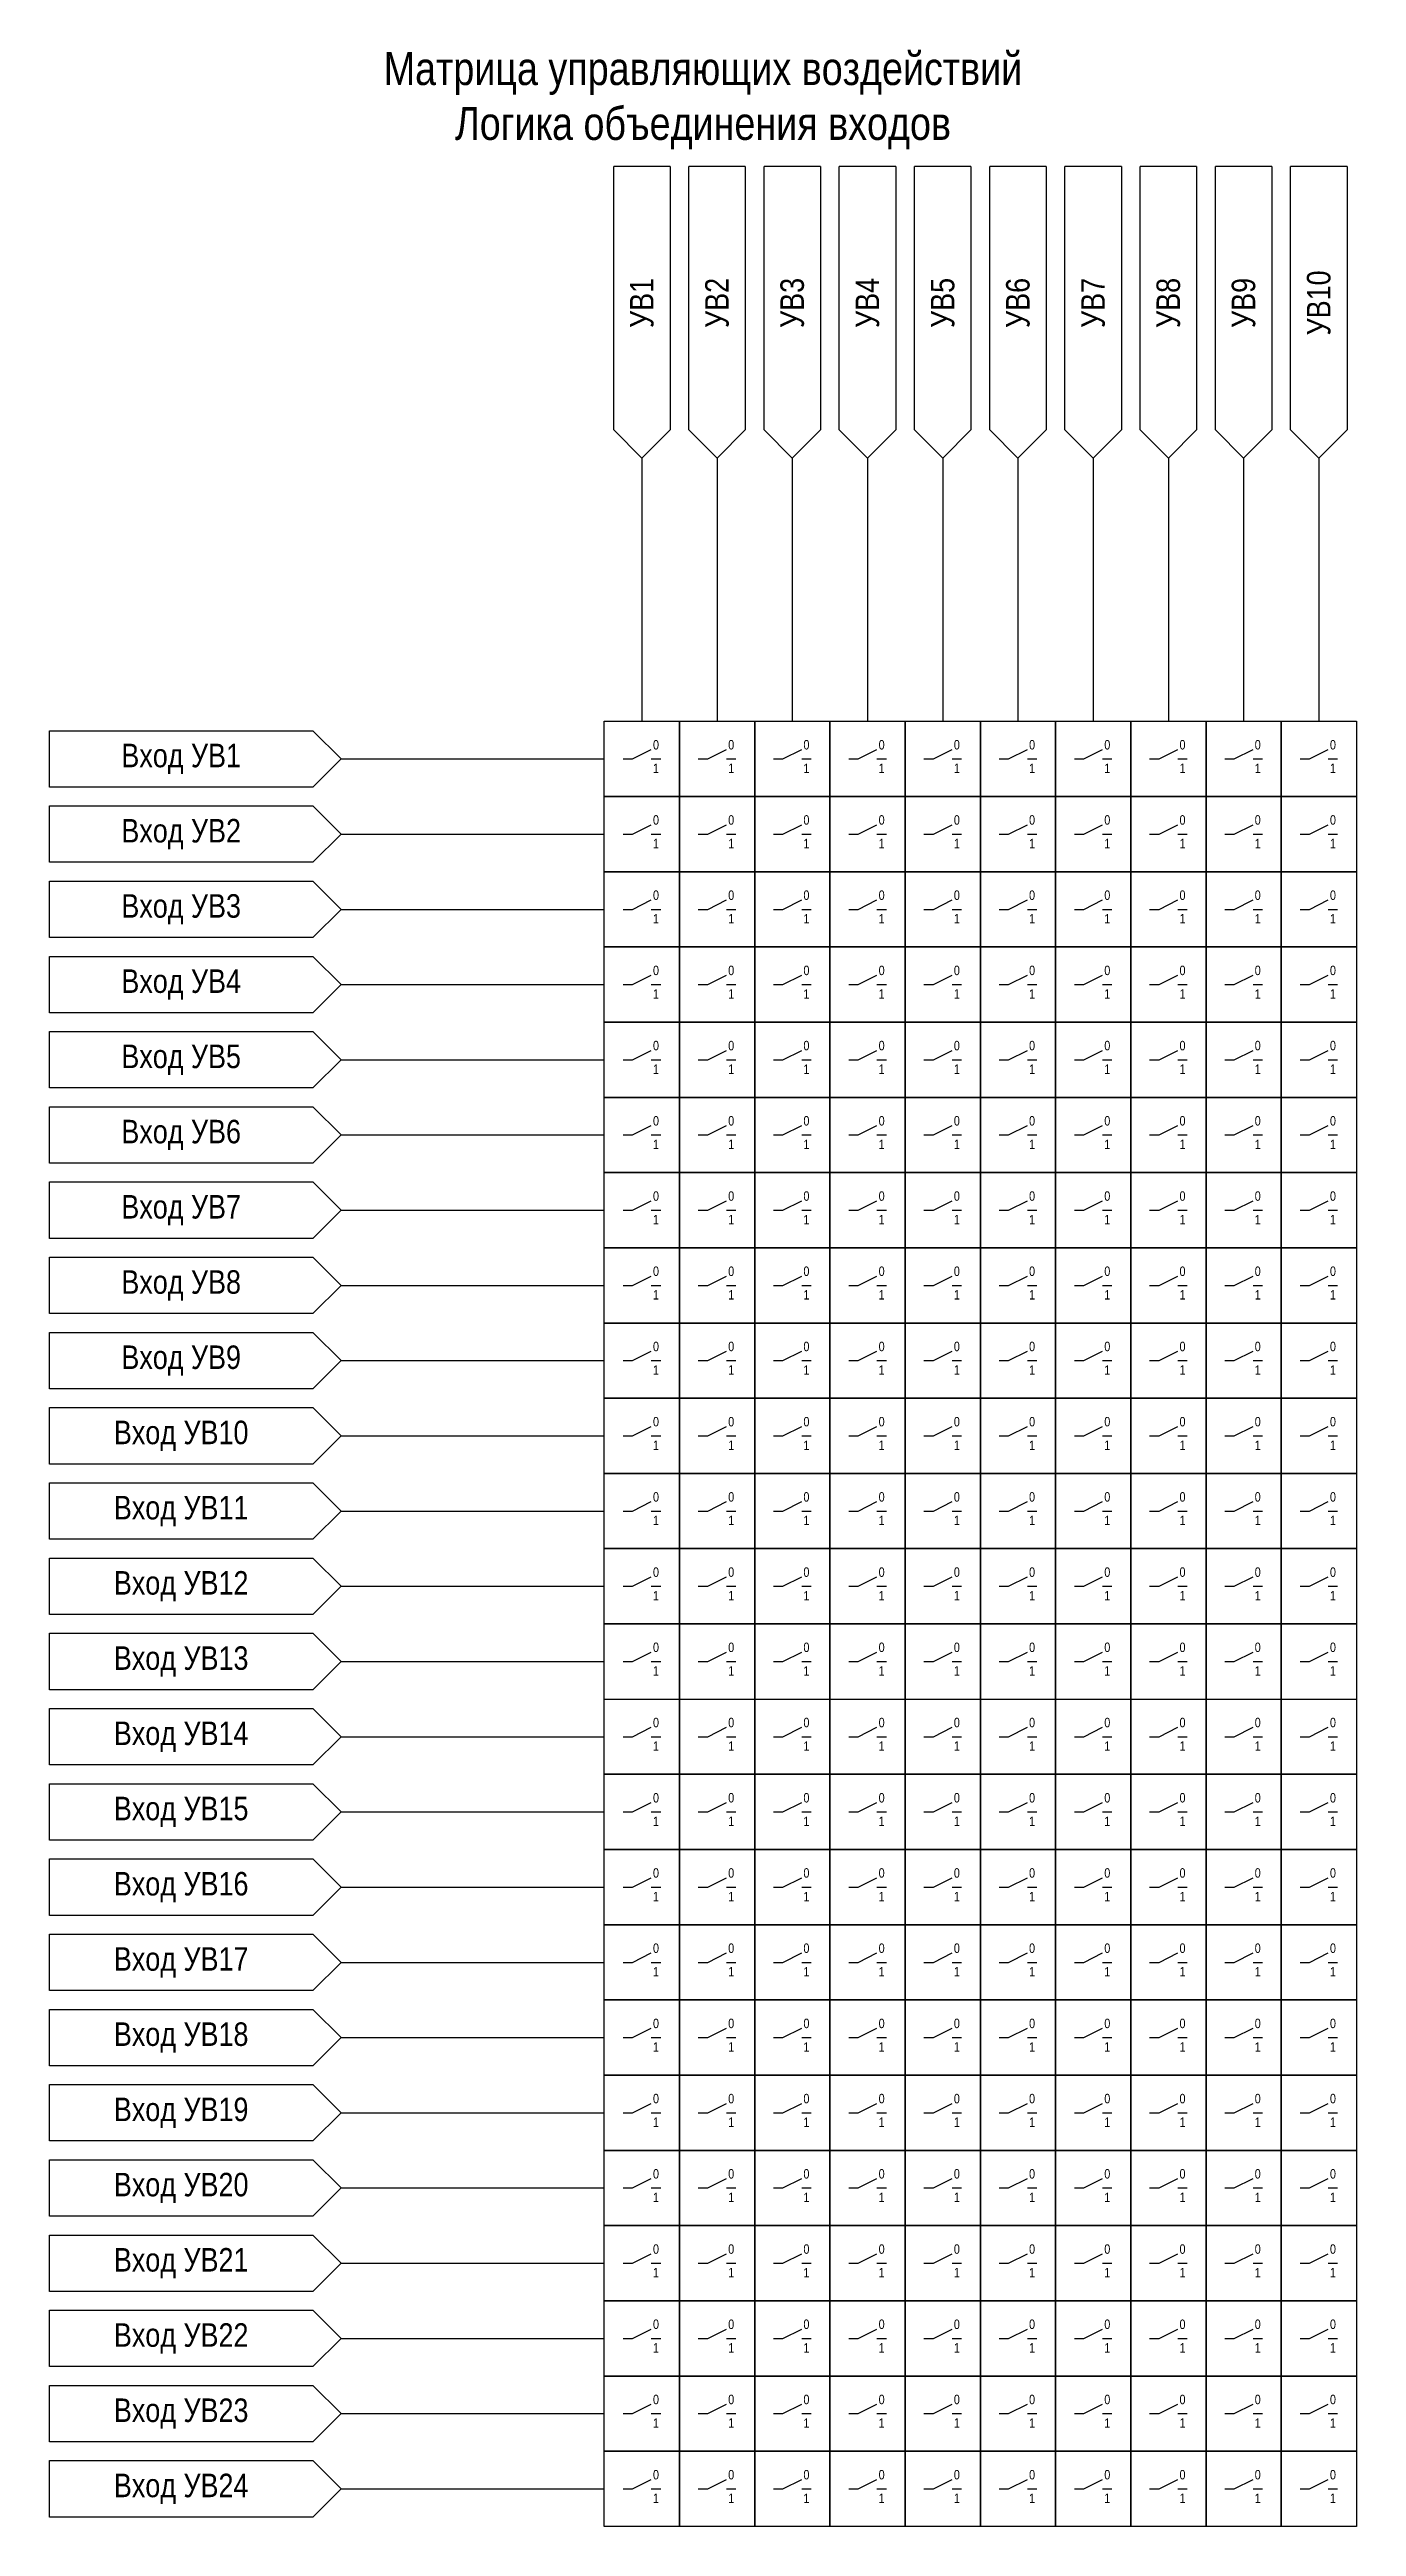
# Model space of a CAD drawing. Header units: millimetres. Extents: x -6343 to 676, y -1039 to 887.
# Drawn here: x -1332 to -1193, y 414 to 677.4 of the extents above; entities that cross this region are included whole.
import ezdxf

# ---------------------------------------------------------------- set-up
doc = ezdxf.new("R2010")
doc.units = ezdxf.units.MM
doc.styles.add('2.5_Gost_RD', font='ARIALN.TTF', dxfattribs={"height": 2.5})
doc.styles.add('3.5_Gost_RD', font='ARIALN.TTF', dxfattribs={"height": 3.5})

msp = doc.modelspace()

# ---------------------------------------------------------------- texts
at = {"color": 30, "ltscale": 100, "insert": (-1262.5, 672), "char_height": 3.5, "width": 139, "attachment_point": 5, "style": '3.5_Gost_RD'}
msp.add_mtext('Матрица управляющих воздействий\\PЛогика объединения входов', dxfattribs=at)
at = {"ltscale": 100, "char_height": 2.5, "width": 27, "attachment_point": 5, "rotation": 90, "style": '2.5_Gost_RD'}
for s, insert in [('УВ10', (-1197, 650.5)), ('УВ1', (-1269, 650.5)), ('УВ2', (-1261, 650.5)), ('УВ3', (-1253, 650.5)), ('УВ4', (-1245, 650.5)), ('УВ5', (-1237, 650.5)), ('УВ6', (-1229, 650.5)), ('УВ7', (-1221, 650.5)), ('УВ8', (-1213, 650.5)), ('УВ9', (-1205, 650.5))]:
    msp.add_mtext(s, dxfattribs=dict(at, insert=insert))
at = {"color": 0, "ltscale": 100, "attachment_point": 5, "style": '2.5_Gost_RD'}
for s, insert, char_height, width in [('{\\C256;Вход УВ1}', (-1318, 602), 2.5, 28), ('{\\C256;0}', (-1267.5, 603.5), 1, 5), ('{\\C256;0}', (-1259.5, 603.5), 1, 5), ('{\\C256;0}', (-1251.5, 603.5), 1, 5), ('{\\C256;0}', (-1243.5, 603.5), 1, 5), ('{\\C256;0}', (-1235.5, 603.5), 1, 5), ('{\\C256;0}', (-1227.5, 603.5), 1, 5), ('{\\C256;0}', (-1219.5, 603.5), 1, 5), ('{\\C256;0}', (-1211.5, 603.5), 1, 5), ('{\\C256;0}', (-1203.5, 603.5), 1, 5), ('{\\C256;0}', (-1195.5, 603.5), 1, 5), ('{\\C256;1}', (-1267.5, 601), 1, 5), ('{\\C256;1}', (-1259.5, 601), 1, 5), ('{\\C256;1}', (-1251.5, 601), 1, 5), ('{\\C256;1}', (-1243.5, 601), 1, 5), ('{\\C256;1}', (-1235.5, 601), 1, 5), ('{\\C256;1}', (-1227.5, 601), 1, 5), ('{\\C256;1}', (-1219.5, 601), 1, 5), ('{\\C256;1}', (-1211.5, 601), 1, 5), ('{\\C256;1}', (-1203.5, 601), 1, 5), ('{\\C256;1}', (-1195.5, 601), 1, 5), ('{\\C256;Вход УВ2}', (-1318, 594), 2.5, 28), ('{\\C256;0}', (-1267.5, 595.5), 1, 5), ('{\\C256;0}', (-1259.5, 595.5), 1, 5), ('{\\C256;0}', (-1251.5, 595.5), 1, 5), ('{\\C256;0}', (-1243.5, 595.5), 1, 5), ('{\\C256;0}', (-1235.5, 595.5), 1, 5), ('{\\C256;0}', (-1227.5, 595.5), 1, 5), ('{\\C256;0}', (-1219.5, 595.5), 1, 5), ('{\\C256;0}', (-1211.5, 595.5), 1, 5), ('{\\C256;0}', (-1203.5, 595.5), 1, 5), ('{\\C256;0}', (-1195.5, 595.5), 1, 5), ('{\\C256;1}', (-1267.5, 593), 1, 5), ('{\\C256;1}', (-1259.5, 593), 1, 5), ('{\\C256;1}', (-1251.5, 593), 1, 5), ('{\\C256;1}', (-1243.5, 593), 1, 5), ('{\\C256;1}', (-1235.5, 593), 1, 5), ('{\\C256;1}', (-1227.5, 593), 1, 5), ('{\\C256;1}', (-1219.5, 593), 1, 5), ('{\\C256;1}', (-1211.5, 593), 1, 5), ('{\\C256;1}', (-1203.5, 593), 1, 5), ('{\\C256;1}', (-1195.5, 593), 1, 5), ('{\\C256;Вход УВ3}', (-1318, 586), 2.5, 28), ('{\\C256;0}', (-1267.5, 587.5), 1, 5), ('{\\C256;0}', (-1259.5, 587.5), 1, 5), ('{\\C256;0}', (-1251.5, 587.5), 1, 5), ('{\\C256;0}', (-1243.5, 587.5), 1, 5), ('{\\C256;0}', (-1235.5, 587.5), 1, 5), ('{\\C256;0}', (-1227.5, 587.5), 1, 5), ('{\\C256;0}', (-1219.5, 587.5), 1, 5), ('{\\C256;0}', (-1211.5, 587.5), 1, 5), ('{\\C256;0}', (-1203.5, 587.5), 1, 5), ('{\\C256;0}', (-1195.5, 587.5), 1, 5), ('{\\C256;1}', (-1267.5, 585), 1, 5), ('{\\C256;1}', (-1259.5, 585), 1, 5), ('{\\C256;1}', (-1251.5, 585), 1, 5), ('{\\C256;1}', (-1243.5, 585), 1, 5), ('{\\C256;1}', (-1235.5, 585), 1, 5), ('{\\C256;1}', (-1227.5, 585), 1, 5), ('{\\C256;1}', (-1219.5, 585), 1, 5), ('{\\C256;1}', (-1211.5, 585), 1, 5), ('{\\C256;1}', (-1203.5, 585), 1, 5), ('{\\C256;1}', (-1195.5, 585), 1, 5), ('{\\C256;Вход УВ4}', (-1318, 578), 2.5, 28), ('{\\C256;0}', (-1267.5, 579.5), 1, 5), ('{\\C256;0}', (-1259.5, 579.5), 1, 5), ('{\\C256;0}', (-1251.5, 579.5), 1, 5), ('{\\C256;0}', (-1243.5, 579.5), 1, 5), ('{\\C256;0}', (-1235.5, 579.5), 1, 5), ('{\\C256;0}', (-1227.5, 579.5), 1, 5), ('{\\C256;0}', (-1219.5, 579.5), 1, 5), ('{\\C256;0}', (-1211.5, 579.5), 1, 5), ('{\\C256;0}', (-1203.5, 579.5), 1, 5), ('{\\C256;0}', (-1195.5, 579.5), 1, 5), ('{\\C256;1}', (-1267.5, 577), 1, 5), ('{\\C256;1}', (-1259.5, 577), 1, 5), ('{\\C256;1}', (-1251.5, 577), 1, 5), ('{\\C256;1}', (-1243.5, 577), 1, 5), ('{\\C256;1}', (-1235.5, 577), 1, 5), ('{\\C256;1}', (-1227.5, 577), 1, 5), ('{\\C256;1}', (-1219.5, 577), 1, 5), ('{\\C256;1}', (-1211.5, 577), 1, 5), ('{\\C256;1}', (-1203.5, 577), 1, 5), ('{\\C256;1}', (-1195.5, 577), 1, 5), ('{\\C256;0}', (-1267.5, 571.5), 1, 5), ('{\\C256;0}', (-1259.5, 571.5), 1, 5), ('{\\C256;0}', (-1251.5, 571.5), 1, 5), ('{\\C256;0}', (-1243.5, 571.5), 1, 5), ('{\\C256;0}', (-1235.5, 571.5), 1, 5), ('{\\C256;0}', (-1227.5, 571.5), 1, 5), ('{\\C256;0}', (-1219.5, 571.5), 1, 5), ('{\\C256;0}', (-1211.5, 571.5), 1, 5), ('{\\C256;0}', (-1203.5, 571.5), 1, 5), ('{\\C256;0}', (-1195.5, 571.5), 1, 5), ('{\\C256;Вход УВ5}', (-1318, 570), 2.5, 28), ('{\\C256;1}', (-1267.5, 569), 1, 5), ('{\\C256;1}', (-1259.5, 569), 1, 5), ('{\\C256;1}', (-1251.5, 569), 1, 5), ('{\\C256;1}', (-1243.5, 569), 1, 5), ('{\\C256;1}', (-1235.5, 569), 1, 5), ('{\\C256;1}', (-1227.5, 569), 1, 5), ('{\\C256;1}', (-1219.5, 569), 1, 5), ('{\\C256;1}', (-1211.5, 569), 1, 5), ('{\\C256;1}', (-1203.5, 569), 1, 5), ('{\\C256;1}', (-1195.5, 569), 1, 5), ('{\\C256;0}', (-1267.5, 563.5), 1, 5), ('{\\C256;0}', (-1259.5, 563.5), 1, 5), ('{\\C256;0}', (-1251.5, 563.5), 1, 5), ('{\\C256;0}', (-1243.5, 563.5), 1, 5), ('{\\C256;0}', (-1235.5, 563.5), 1, 5), ('{\\C256;0}', (-1227.5, 563.5), 1, 5), ('{\\C256;0}', (-1219.5, 563.5), 1, 5), ('{\\C256;0}', (-1211.5, 563.5), 1, 5), ('{\\C256;0}', (-1203.5, 563.5), 1, 5), ('{\\C256;0}', (-1195.5, 563.5), 1, 5), ('{\\C256;Вход УВ6}', (-1318, 562), 2.5, 28), ('{\\C256;1}', (-1267.5, 561), 1, 5), ('{\\C256;1}', (-1259.5, 561), 1, 5), ('{\\C256;1}', (-1251.5, 561), 1, 5), ('{\\C256;1}', (-1243.5, 561), 1, 5), ('{\\C256;1}', (-1235.5, 561), 1, 5), ('{\\C256;1}', (-1227.5, 561), 1, 5), ('{\\C256;1}', (-1219.5, 561), 1, 5), ('{\\C256;1}', (-1211.5, 561), 1, 5), ('{\\C256;1}', (-1203.5, 561), 1, 5), ('{\\C256;1}', (-1195.5, 561), 1, 5), ('{\\C256;0}', (-1267.5, 555.5), 1, 5), ('{\\C256;0}', (-1259.5, 555.5), 1, 5), ('{\\C256;0}', (-1251.5, 555.5), 1, 5), ('{\\C256;0}', (-1243.5, 555.5), 1, 5), ('{\\C256;0}', (-1235.5, 555.5), 1, 5), ('{\\C256;0}', (-1227.5, 555.5), 1, 5), ('{\\C256;0}', (-1219.5, 555.5), 1, 5), ('{\\C256;0}', (-1211.5, 555.5), 1, 5), ('{\\C256;0}', (-1203.5, 555.5), 1, 5), ('{\\C256;0}', (-1195.5, 555.5), 1, 5), ('{\\C256;Вход УВ7}', (-1318, 554), 2.5, 28), ('{\\C256;1}', (-1267.5, 553), 1, 5), ('{\\C256;1}', (-1259.5, 553), 1, 5), ('{\\C256;1}', (-1251.5, 553), 1, 5), ('{\\C256;1}', (-1243.5, 553), 1, 5), ('{\\C256;1}', (-1235.5, 553), 1, 5), ('{\\C256;1}', (-1227.5, 553), 1, 5), ('{\\C256;1}', (-1219.5, 553), 1, 5), ('{\\C256;1}', (-1211.5, 553), 1, 5), ('{\\C256;1}', (-1203.5, 553), 1, 5), ('{\\C256;1}', (-1195.5, 553), 1, 5), ('{\\C256;0}', (-1267.5, 547.5), 1, 5), ('{\\C256;0}', (-1259.5, 547.5), 1, 5), ('{\\C256;0}', (-1251.5, 547.5), 1, 5), ('{\\C256;0}', (-1243.5, 547.5), 1, 5), ('{\\C256;0}', (-1235.5, 547.5), 1, 5), ('{\\C256;0}', (-1227.5, 547.5), 1, 5), ('{\\C256;0}', (-1219.5, 547.5), 1, 5), ('{\\C256;0}', (-1211.5, 547.5), 1, 5), ('{\\C256;0}', (-1203.5, 547.5), 1, 5), ('{\\C256;0}', (-1195.5, 547.5), 1, 5), ('{\\C256;Вход УВ8}', (-1318, 546), 2.5, 28), ('{\\C256;1}', (-1267.5, 545), 1, 5), ('{\\C256;1}', (-1259.5, 545), 1, 5), ('{\\C256;1}', (-1251.5, 545), 1, 5), ('{\\C256;1}', (-1243.5, 545), 1, 5), ('{\\C256;1}', (-1235.5, 545), 1, 5), ('{\\C256;1}', (-1227.5, 545), 1, 5), ('{\\C256;1}', (-1219.5, 545), 1, 5), ('{\\C256;1}', (-1211.5, 545), 1, 5), ('{\\C256;1}', (-1203.5, 545), 1, 5), ('{\\C256;1}', (-1195.5, 545), 1, 5), ('{\\C256;Вход УВ9}', (-1318, 538), 2.5, 28), ('{\\C256;0}', (-1267.5, 539.5), 1, 5), ('{\\C256;1}', (-1267.5, 537), 1, 5), ('{\\C256;0}', (-1259.5, 539.5), 1, 5), ('{\\C256;1}', (-1259.5, 537), 1, 5), ('{\\C256;0}', (-1251.5, 539.5), 1, 5), ('{\\C256;1}', (-1251.5, 537), 1, 5), ('{\\C256;0}', (-1243.5, 539.5), 1, 5), ('{\\C256;1}', (-1243.5, 537), 1, 5), ('{\\C256;0}', (-1235.5, 539.5), 1, 5), ('{\\C256;1}', (-1235.5, 537), 1, 5), ('{\\C256;0}', (-1227.5, 539.5), 1, 5), ('{\\C256;1}', (-1227.5, 537), 1, 5), ('{\\C256;0}', (-1219.5, 539.5), 1, 5), ('{\\C256;1}', (-1219.5, 537), 1, 5), ('{\\C256;0}', (-1211.5, 539.5), 1, 5), ('{\\C256;1}', (-1211.5, 537), 1, 5), ('{\\C256;0}', (-1203.5, 539.5), 1, 5), ('{\\C256;1}', (-1203.5, 537), 1, 5), ('{\\C256;0}', (-1195.5, 539.5), 1, 5), ('{\\C256;1}', (-1195.5, 537), 1, 5), ('{\\C256;Вход УВ10}', (-1318, 530), 2.5, 28), ('{\\C256;0}', (-1267.5, 531.5), 1, 5), ('{\\C256;0}', (-1259.5, 531.5), 1, 5), ('{\\C256;0}', (-1251.5, 531.5), 1, 5), ('{\\C256;0}', (-1243.5, 531.5), 1, 5), ('{\\C256;0}', (-1235.5, 531.5), 1, 5), ('{\\C256;0}', (-1227.5, 531.5), 1, 5), ('{\\C256;0}', (-1219.5, 531.5), 1, 5), ('{\\C256;0}', (-1211.5, 531.5), 1, 5), ('{\\C256;0}', (-1203.5, 531.5), 1, 5), ('{\\C256;0}', (-1195.5, 531.5), 1, 5), ('{\\C256;1}', (-1267.5, 529), 1, 5), ('{\\C256;1}', (-1259.5, 529), 1, 5), ('{\\C256;1}', (-1251.5, 529), 1, 5), ('{\\C256;1}', (-1243.5, 529), 1, 5), ('{\\C256;1}', (-1235.5, 529), 1, 5), ('{\\C256;1}', (-1227.5, 529), 1, 5), ('{\\C256;1}', (-1219.5, 529), 1, 5), ('{\\C256;1}', (-1211.5, 529), 1, 5), ('{\\C256;1}', (-1203.5, 529), 1, 5), ('{\\C256;1}', (-1195.5, 529), 1, 5), ('{\\C256;Вход УВ11}', (-1318, 522), 2.5, 28), ('{\\C256;0}', (-1267.5, 523.5), 1, 5), ('{\\C256;0}', (-1259.5, 523.5), 1, 5), ('{\\C256;0}', (-1251.5, 523.5), 1, 5), ('{\\C256;0}', (-1243.5, 523.5), 1, 5), ('{\\C256;0}', (-1235.5, 523.5), 1, 5), ('{\\C256;0}', (-1227.5, 523.5), 1, 5), ('{\\C256;0}', (-1219.5, 523.5), 1, 5), ('{\\C256;0}', (-1211.5, 523.5), 1, 5), ('{\\C256;0}', (-1203.5, 523.5), 1, 5), ('{\\C256;0}', (-1195.5, 523.5), 1, 5), ('{\\C256;1}', (-1267.5, 521), 1, 5), ('{\\C256;1}', (-1259.5, 521), 1, 5), ('{\\C256;1}', (-1251.5, 521), 1, 5), ('{\\C256;1}', (-1243.5, 521), 1, 5), ('{\\C256;1}', (-1235.5, 521), 1, 5), ('{\\C256;1}', (-1227.5, 521), 1, 5), ('{\\C256;1}', (-1219.5, 521), 1, 5), ('{\\C256;1}', (-1211.5, 521), 1, 5), ('{\\C256;1}', (-1203.5, 521), 1, 5), ('{\\C256;1}', (-1195.5, 521), 1, 5), ('{\\C256;Вход УВ12}', (-1318, 514), 2.5, 28), ('{\\C256;0}', (-1267.5, 515.5), 1, 5), ('{\\C256;0}', (-1259.5, 515.5), 1, 5), ('{\\C256;0}', (-1251.5, 515.5), 1, 5), ('{\\C256;0}', (-1243.5, 515.5), 1, 5), ('{\\C256;0}', (-1235.5, 515.5), 1, 5), ('{\\C256;0}', (-1227.5, 515.5), 1, 5), ('{\\C256;0}', (-1219.5, 515.5), 1, 5), ('{\\C256;0}', (-1211.5, 515.5), 1, 5), ('{\\C256;0}', (-1203.5, 515.5), 1, 5), ('{\\C256;0}', (-1195.5, 515.5), 1, 5), ('{\\C256;1}', (-1267.5, 513), 1, 5), ('{\\C256;1}', (-1259.5, 513), 1, 5), ('{\\C256;1}', (-1251.5, 513), 1, 5), ('{\\C256;1}', (-1243.5, 513), 1, 5), ('{\\C256;1}', (-1235.5, 513), 1, 5), ('{\\C256;1}', (-1227.5, 513), 1, 5), ('{\\C256;1}', (-1219.5, 513), 1, 5), ('{\\C256;1}', (-1211.5, 513), 1, 5), ('{\\C256;1}', (-1203.5, 513), 1, 5), ('{\\C256;1}', (-1195.5, 513), 1, 5), ('{\\C256;Вход УВ13}', (-1318, 506), 2.5, 28), ('{\\C256;0}', (-1267.5, 507.5), 1, 5), ('{\\C256;0}', (-1259.5, 507.5), 1, 5), ('{\\C256;0}', (-1251.5, 507.5), 1, 5), ('{\\C256;0}', (-1243.5, 507.5), 1, 5), ('{\\C256;0}', (-1235.5, 507.5), 1, 5), ('{\\C256;0}', (-1227.5, 507.5), 1, 5), ('{\\C256;0}', (-1219.5, 507.5), 1, 5), ('{\\C256;0}', (-1211.5, 507.5), 1, 5), ('{\\C256;0}', (-1203.5, 507.5), 1, 5), ('{\\C256;0}', (-1195.5, 507.5), 1, 5), ('{\\C256;1}', (-1267.5, 505), 1, 5), ('{\\C256;1}', (-1259.5, 505), 1, 5), ('{\\C256;1}', (-1251.5, 505), 1, 5), ('{\\C256;1}', (-1243.5, 505), 1, 5), ('{\\C256;1}', (-1235.5, 505), 1, 5), ('{\\C256;1}', (-1227.5, 505), 1, 5), ('{\\C256;1}', (-1219.5, 505), 1, 5), ('{\\C256;1}', (-1211.5, 505), 1, 5), ('{\\C256;1}', (-1203.5, 505), 1, 5), ('{\\C256;1}', (-1195.5, 505), 1, 5), ('{\\C256;Вход УВ14}', (-1318, 498), 2.5, 28), ('{\\C256;0}', (-1267.5, 499.5), 1, 5), ('{\\C256;0}', (-1259.5, 499.5), 1, 5), ('{\\C256;0}', (-1251.5, 499.5), 1, 5), ('{\\C256;0}', (-1243.5, 499.5), 1, 5), ('{\\C256;0}', (-1235.5, 499.5), 1, 5), ('{\\C256;0}', (-1227.5, 499.5), 1, 5), ('{\\C256;0}', (-1219.5, 499.5), 1, 5), ('{\\C256;0}', (-1211.5, 499.5), 1, 5), ('{\\C256;0}', (-1203.5, 499.5), 1, 5), ('{\\C256;0}', (-1195.5, 499.5), 1, 5), ('{\\C256;1}', (-1267.5, 497), 1, 5), ('{\\C256;1}', (-1259.5, 497), 1, 5), ('{\\C256;1}', (-1251.5, 497), 1, 5), ('{\\C256;1}', (-1243.5, 497), 1, 5), ('{\\C256;1}', (-1235.5, 497), 1, 5), ('{\\C256;1}', (-1227.5, 497), 1, 5), ('{\\C256;1}', (-1219.5, 497), 1, 5), ('{\\C256;1}', (-1211.5, 497), 1, 5), ('{\\C256;1}', (-1203.5, 497), 1, 5), ('{\\C256;1}', (-1195.5, 497), 1, 5), ('{\\C256;Вход УВ15}', (-1318, 490), 2.5, 28), ('{\\C256;0}', (-1267.5, 491.5), 1, 5), ('{\\C256;0}', (-1259.5, 491.5), 1, 5), ('{\\C256;0}', (-1251.5, 491.5), 1, 5), ('{\\C256;0}', (-1243.5, 491.5), 1, 5), ('{\\C256;0}', (-1235.5, 491.5), 1, 5), ('{\\C256;0}', (-1227.5, 491.5), 1, 5), ('{\\C256;0}', (-1219.5, 491.5), 1, 5), ('{\\C256;0}', (-1211.5, 491.5), 1, 5), ('{\\C256;0}', (-1203.5, 491.5), 1, 5), ('{\\C256;0}', (-1195.5, 491.5), 1, 5), ('{\\C256;1}', (-1267.5, 489), 1, 5), ('{\\C256;1}', (-1259.5, 489), 1, 5), ('{\\C256;1}', (-1251.5, 489), 1, 5), ('{\\C256;1}', (-1243.5, 489), 1, 5), ('{\\C256;1}', (-1235.5, 489), 1, 5), ('{\\C256;1}', (-1227.5, 489), 1, 5), ('{\\C256;1}', (-1219.5, 489), 1, 5), ('{\\C256;1}', (-1211.5, 489), 1, 5), ('{\\C256;1}', (-1203.5, 489), 1, 5), ('{\\C256;1}', (-1195.5, 489), 1, 5), ('{\\C256;Вход УВ16}', (-1318, 482), 2.5, 28), ('{\\C256;0}', (-1267.5, 483.5), 1, 5), ('{\\C256;0}', (-1259.5, 483.5), 1, 5), ('{\\C256;0}', (-1251.5, 483.5), 1, 5), ('{\\C256;0}', (-1243.5, 483.5), 1, 5), ('{\\C256;0}', (-1235.5, 483.5), 1, 5), ('{\\C256;0}', (-1227.5, 483.5), 1, 5), ('{\\C256;0}', (-1219.5, 483.5), 1, 5), ('{\\C256;0}', (-1211.5, 483.5), 1, 5), ('{\\C256;0}', (-1203.5, 483.5), 1, 5), ('{\\C256;0}', (-1195.5, 483.5), 1, 5), ('{\\C256;1}', (-1267.5, 481), 1, 5), ('{\\C256;1}', (-1259.5, 481), 1, 5), ('{\\C256;1}', (-1251.5, 481), 1, 5), ('{\\C256;1}', (-1243.5, 481), 1, 5), ('{\\C256;1}', (-1235.5, 481), 1, 5), ('{\\C256;1}', (-1227.5, 481), 1, 5), ('{\\C256;1}', (-1219.5, 481), 1, 5), ('{\\C256;1}', (-1211.5, 481), 1, 5), ('{\\C256;1}', (-1203.5, 481), 1, 5), ('{\\C256;1}', (-1195.5, 481), 1, 5), ('{\\C256;Вход УВ17}', (-1318, 474), 2.5, 28), ('{\\C256;0}', (-1267.5, 475.5), 1, 5), ('{\\C256;0}', (-1259.5, 475.5), 1, 5), ('{\\C256;0}', (-1251.5, 475.5), 1, 5), ('{\\C256;0}', (-1243.5, 475.5), 1, 5), ('{\\C256;0}', (-1235.5, 475.5), 1, 5), ('{\\C256;0}', (-1227.5, 475.5), 1, 5), ('{\\C256;0}', (-1219.5, 475.5), 1, 5), ('{\\C256;0}', (-1211.5, 475.5), 1, 5), ('{\\C256;0}', (-1203.5, 475.5), 1, 5), ('{\\C256;0}', (-1195.5, 475.5), 1, 5), ('{\\C256;1}', (-1267.5, 473), 1, 5), ('{\\C256;1}', (-1259.5, 473), 1, 5), ('{\\C256;1}', (-1251.5, 473), 1, 5), ('{\\C256;1}', (-1243.5, 473), 1, 5), ('{\\C256;1}', (-1235.5, 473), 1, 5), ('{\\C256;1}', (-1227.5, 473), 1, 5), ('{\\C256;1}', (-1219.5, 473), 1, 5), ('{\\C256;1}', (-1211.5, 473), 1, 5), ('{\\C256;1}', (-1203.5, 473), 1, 5), ('{\\C256;1}', (-1195.5, 473), 1, 5), ('{\\C256;Вход УВ18}', (-1318, 466), 2.5, 28), ('{\\C256;0}', (-1267.5, 467.5), 1, 5), ('{\\C256;0}', (-1259.5, 467.5), 1, 5), ('{\\C256;0}', (-1251.5, 467.5), 1, 5), ('{\\C256;0}', (-1243.5, 467.5), 1, 5), ('{\\C256;0}', (-1235.5, 467.5), 1, 5), ('{\\C256;0}', (-1227.5, 467.5), 1, 5), ('{\\C256;0}', (-1219.5, 467.5), 1, 5), ('{\\C256;0}', (-1211.5, 467.5), 1, 5), ('{\\C256;0}', (-1203.5, 467.5), 1, 5), ('{\\C256;0}', (-1195.5, 467.5), 1, 5), ('{\\C256;1}', (-1267.5, 465), 1, 5), ('{\\C256;1}', (-1259.5, 465), 1, 5), ('{\\C256;1}', (-1251.5, 465), 1, 5), ('{\\C256;1}', (-1243.5, 465), 1, 5), ('{\\C256;1}', (-1235.5, 465), 1, 5), ('{\\C256;1}', (-1227.5, 465), 1, 5), ('{\\C256;1}', (-1219.5, 465), 1, 5), ('{\\C256;1}', (-1211.5, 465), 1, 5), ('{\\C256;1}', (-1203.5, 465), 1, 5), ('{\\C256;1}', (-1195.5, 465), 1, 5), ('{\\C256;Вход УВ19}', (-1318, 458), 2.5, 28), ('{\\C256;0}', (-1267.5, 459.5), 1, 5), ('{\\C256;0}', (-1259.5, 459.5), 1, 5), ('{\\C256;0}', (-1251.5, 459.5), 1, 5), ('{\\C256;0}', (-1243.5, 459.5), 1, 5), ('{\\C256;0}', (-1235.5, 459.5), 1, 5), ('{\\C256;0}', (-1227.5, 459.5), 1, 5), ('{\\C256;0}', (-1219.5, 459.5), 1, 5), ('{\\C256;0}', (-1211.5, 459.5), 1, 5), ('{\\C256;0}', (-1203.5, 459.5), 1, 5), ('{\\C256;0}', (-1195.5, 459.5), 1, 5), ('{\\C256;1}', (-1267.5, 457), 1, 5), ('{\\C256;1}', (-1259.5, 457), 1, 5), ('{\\C256;1}', (-1251.5, 457), 1, 5), ('{\\C256;1}', (-1243.5, 457), 1, 5), ('{\\C256;1}', (-1235.5, 457), 1, 5), ('{\\C256;1}', (-1227.5, 457), 1, 5), ('{\\C256;1}', (-1219.5, 457), 1, 5), ('{\\C256;1}', (-1211.5, 457), 1, 5), ('{\\C256;1}', (-1203.5, 457), 1, 5), ('{\\C256;1}', (-1195.5, 457), 1, 5), ('{\\C256;Вход УВ20}', (-1318, 450), 2.5, 28), ('{\\C256;0}', (-1267.5, 451.5), 1, 5), ('{\\C256;0}', (-1259.5, 451.5), 1, 5), ('{\\C256;0}', (-1251.5, 451.5), 1, 5), ('{\\C256;0}', (-1243.5, 451.5), 1, 5), ('{\\C256;0}', (-1235.5, 451.5), 1, 5), ('{\\C256;0}', (-1227.5, 451.5), 1, 5), ('{\\C256;0}', (-1219.5, 451.5), 1, 5), ('{\\C256;0}', (-1211.5, 451.5), 1, 5), ('{\\C256;0}', (-1203.5, 451.5), 1, 5), ('{\\C256;0}', (-1195.5, 451.5), 1, 5), ('{\\C256;1}', (-1267.5, 449), 1, 5), ('{\\C256;1}', (-1259.5, 449), 1, 5), ('{\\C256;1}', (-1251.5, 449), 1, 5), ('{\\C256;1}', (-1243.5, 449), 1, 5), ('{\\C256;1}', (-1235.5, 449), 1, 5), ('{\\C256;1}', (-1227.5, 449), 1, 5), ('{\\C256;1}', (-1219.5, 449), 1, 5), ('{\\C256;1}', (-1211.5, 449), 1, 5), ('{\\C256;1}', (-1203.5, 449), 1, 5), ('{\\C256;1}', (-1195.5, 449), 1, 5), ('{\\C256;Вход УВ21}', (-1318, 442), 2.5, 28), ('{\\C256;0}', (-1267.5, 443.5), 1, 5), ('{\\C256;0}', (-1259.5, 443.5), 1, 5), ('{\\C256;0}', (-1251.5, 443.5), 1, 5), ('{\\C256;0}', (-1243.5, 443.5), 1, 5), ('{\\C256;0}', (-1235.5, 443.5), 1, 5), ('{\\C256;0}', (-1227.5, 443.5), 1, 5), ('{\\C256;0}', (-1219.5, 443.5), 1, 5), ('{\\C256;0}', (-1211.5, 443.5), 1, 5), ('{\\C256;0}', (-1203.5, 443.5), 1, 5), ('{\\C256;0}', (-1195.5, 443.5), 1, 5), ('{\\C256;1}', (-1267.5, 441), 1, 5), ('{\\C256;1}', (-1259.5, 441), 1, 5), ('{\\C256;1}', (-1251.5, 441), 1, 5), ('{\\C256;1}', (-1243.5, 441), 1, 5), ('{\\C256;1}', (-1235.5, 441), 1, 5), ('{\\C256;1}', (-1227.5, 441), 1, 5), ('{\\C256;1}', (-1219.5, 441), 1, 5), ('{\\C256;1}', (-1211.5, 441), 1, 5), ('{\\C256;1}', (-1203.5, 441), 1, 5), ('{\\C256;1}', (-1195.5, 441), 1, 5), ('{\\C256;Вход УВ22}', (-1318, 434), 2.5, 28), ('{\\C256;0}', (-1267.5, 435.5), 1, 5), ('{\\C256;0}', (-1259.5, 435.5), 1, 5), ('{\\C256;0}', (-1251.5, 435.5), 1, 5), ('{\\C256;0}', (-1243.5, 435.5), 1, 5), ('{\\C256;0}', (-1235.5, 435.5), 1, 5), ('{\\C256;0}', (-1227.5, 435.5), 1, 5), ('{\\C256;0}', (-1219.5, 435.5), 1, 5), ('{\\C256;0}', (-1211.5, 435.5), 1, 5), ('{\\C256;0}', (-1203.5, 435.5), 1, 5), ('{\\C256;0}', (-1195.5, 435.5), 1, 5), ('{\\C256;1}', (-1267.5, 433), 1, 5), ('{\\C256;1}', (-1259.5, 433), 1, 5), ('{\\C256;1}', (-1251.5, 433), 1, 5), ('{\\C256;1}', (-1243.5, 433), 1, 5), ('{\\C256;1}', (-1235.5, 433), 1, 5), ('{\\C256;1}', (-1227.5, 433), 1, 5), ('{\\C256;1}', (-1219.5, 433), 1, 5), ('{\\C256;1}', (-1211.5, 433), 1, 5), ('{\\C256;1}', (-1203.5, 433), 1, 5), ('{\\C256;1}', (-1195.5, 433), 1, 5), ('{\\C256;Вход УВ23}', (-1318, 426), 2.5, 28), ('{\\C256;0}', (-1267.5, 427.5), 1, 5), ('{\\C256;0}', (-1259.5, 427.5), 1, 5), ('{\\C256;0}', (-1251.5, 427.5), 1, 5), ('{\\C256;0}', (-1243.5, 427.5), 1, 5), ('{\\C256;0}', (-1235.5, 427.5), 1, 5), ('{\\C256;0}', (-1227.5, 427.5), 1, 5), ('{\\C256;0}', (-1219.5, 427.5), 1, 5), ('{\\C256;0}', (-1211.5, 427.5), 1, 5), ('{\\C256;0}', (-1203.5, 427.5), 1, 5), ('{\\C256;0}', (-1195.5, 427.5), 1, 5), ('{\\C256;1}', (-1267.5, 425), 1, 5), ('{\\C256;1}', (-1259.5, 425), 1, 5), ('{\\C256;1}', (-1251.5, 425), 1, 5), ('{\\C256;1}', (-1243.5, 425), 1, 5), ('{\\C256;1}', (-1235.5, 425), 1, 5), ('{\\C256;1}', (-1227.5, 425), 1, 5), ('{\\C256;1}', (-1219.5, 425), 1, 5), ('{\\C256;1}', (-1211.5, 425), 1, 5), ('{\\C256;1}', (-1203.5, 425), 1, 5), ('{\\C256;1}', (-1195.5, 425), 1, 5), ('{\\C256;Вход УВ24}', (-1318, 418), 2.5, 28), ('{\\C256;0}', (-1267.5, 419.5), 1, 5), ('{\\C256;0}', (-1259.5, 419.5), 1, 5), ('{\\C256;0}', (-1251.5, 419.5), 1, 5), ('{\\C256;0}', (-1243.5, 419.5), 1, 5), ('{\\C256;0}', (-1235.5, 419.5), 1, 5), ('{\\C256;0}', (-1227.5, 419.5), 1, 5), ('{\\C256;0}', (-1219.5, 419.5), 1, 5), ('{\\C256;0}', (-1211.5, 419.5), 1, 5), ('{\\C256;0}', (-1203.5, 419.5), 1, 5), ('{\\C256;0}', (-1195.5, 419.5), 1, 5), ('{\\C256;1}', (-1267.5, 417), 1, 5), ('{\\C256;1}', (-1259.5, 417), 1, 5), ('{\\C256;1}', (-1251.5, 417), 1, 5), ('{\\C256;1}', (-1243.5, 417), 1, 5), ('{\\C256;1}', (-1235.5, 417), 1, 5), ('{\\C256;1}', (-1227.5, 417), 1, 5), ('{\\C256;1}', (-1219.5, 417), 1, 5), ('{\\C256;1}', (-1211.5, 417), 1, 5), ('{\\C256;1}', (-1203.5, 417), 1, 5), ('{\\C256;1}', (-1195.5, 417), 1, 5)]:
    msp.add_mtext(s, dxfattribs=dict(at, insert=insert, char_height=char_height, width=width))

# ---------------------------------------------------------------- linework, layer by layer
at = {"ltscale": 100}
for p, q in [((-1272, 637), (-1272, 665)), ((-1266, 665), (-1272, 665)), ((-1266, 665), (-1266, 637)), ((-1264, 637), (-1264, 665)), ((-1258, 665), (-1264, 665)), ((-1258, 665), (-1258, 637)), ((-1256, 637), (-1256, 665)), ((-1250, 665), (-1256, 665)), ((-1250, 665), (-1250, 637)), ((-1248, 637), (-1248, 665)), ((-1242, 665), (-1248, 665)), ((-1242, 665), (-1242, 637)), ((-1240, 637), (-1240, 665)), ((-1234, 665), (-1240, 665)), ((-1234, 665), (-1234, 637)), ((-1232, 637), (-1232, 665)), ((-1226, 665), (-1232, 665)), ((-1226, 665), (-1226, 637)), ((-1224, 637), (-1224, 665)), ((-1218, 665), (-1224, 665)), ((-1218, 665), (-1218, 637)), ((-1216, 637), (-1216, 665)), ((-1210, 665), (-1216, 665)), ((-1210, 665), (-1210, 637)), ((-1208, 637), (-1208, 665)), ((-1202, 665), (-1208, 665)), ((-1202, 665), (-1202, 637)), ((-1200, 637), (-1200, 665)), ((-1194, 665), (-1200, 665)), ((-1194, 665), (-1194, 637)), ((-1272, 637), (-1269, 634)), ((-1269, 634), (-1266, 637)), ((-1264, 637), (-1261, 634)), ((-1261, 634), (-1258, 637)), ((-1256, 637), (-1253, 634)), ((-1253, 634), (-1250, 637)), ((-1248, 637), (-1245, 634)), ((-1245, 634), (-1242, 637)), ((-1240, 637), (-1237, 634)), ((-1237, 634), (-1234, 637)), ((-1232, 637), (-1229, 634)), ((-1229, 634), (-1226, 637)), ((-1224, 637), (-1221, 634)), ((-1221, 634), (-1218, 637)), ((-1216, 637), (-1213, 634)), ((-1213, 634), (-1210, 637)), ((-1208, 637), (-1205, 634)), ((-1205, 634), (-1202, 637)), ((-1200, 637), (-1197, 634)), ((-1197, 634), (-1194, 637)), ((-1269, 634), (-1269, 606)), ((-1261, 634), (-1261, 606)), ((-1253, 634), (-1253, 606)), ((-1245, 634), (-1245, 606)), ((-1237, 634), (-1237, 606)), ((-1229, 634), (-1229, 606)), ((-1221, 634), (-1221, 606)), ((-1213, 634), (-1213, 606)), ((-1205, 634), (-1205, 606)), ((-1197, 634), (-1197, 606)), ((-1332, 605), (-1304, 605)), ((-1304, 605), (-1301, 602)), ((-1301, 602), (-1304, 599)), ((-1301, 602), (-1273, 602)), ((-1271, 602), (-1270, 602)), ((-1270, 602), (-1268, 603)), ((-1268, 602), (-1267, 602)), ((-1263, 602), (-1262, 602)), ((-1262, 602), (-1260, 603)), ((-1260, 602), (-1259, 602)), ((-1255, 602), (-1254, 602)), ((-1254, 602), (-1252, 603)), ((-1252, 602), (-1251, 602)), ((-1247, 602), (-1246, 602)), ((-1246, 602), (-1244, 603)), ((-1244, 602), (-1243, 602)), ((-1239, 602), (-1238, 602)), ((-1238, 602), (-1236, 603)), ((-1236, 602), (-1235, 602)), ((-1231, 602), (-1230, 602)), ((-1230, 602), (-1228, 603)), ((-1228, 602), (-1227, 602)), ((-1223, 602), (-1222, 602)), ((-1222, 602), (-1220, 603)), ((-1220, 602), (-1219, 602)), ((-1215, 602), (-1214, 602)), ((-1214, 602), (-1212, 603)), ((-1212, 602), (-1211, 602)), ((-1207, 602), (-1206, 602)), ((-1206, 602), (-1204, 603)), ((-1204, 602), (-1203, 602)), ((-1199, 602), (-1198, 602)), ((-1198, 602), (-1196, 603)), ((-1196, 602), (-1195, 602)), ((-1304, 599), (-1332, 599)), ((-1332, 597), (-1304, 597)), ((-1304, 597), (-1301, 594)), ((-1301, 594), (-1304, 591)), ((-1301, 594), (-1273, 594)), ((-1271, 594), (-1270, 594)), ((-1270, 594), (-1268, 595)), ((-1268, 594), (-1267, 594)), ((-1263, 594), (-1262, 594)), ((-1262, 594), (-1260, 595)), ((-1260, 594), (-1259, 594)), ((-1255, 594), (-1254, 594)), ((-1254, 594), (-1252, 595)), ((-1252, 594), (-1251, 594)), ((-1247, 594), (-1246, 594)), ((-1246, 594), (-1244, 595)), ((-1244, 594), (-1243, 594)), ((-1239, 594), (-1238, 594)), ((-1238, 594), (-1236, 595)), ((-1236, 594), (-1235, 594)), ((-1231, 594), (-1230, 594)), ((-1230, 594), (-1228, 595)), ((-1228, 594), (-1227, 594)), ((-1223, 594), (-1222, 594)), ((-1222, 594), (-1220, 595)), ((-1220, 594), (-1219, 594)), ((-1215, 594), (-1214, 594)), ((-1214, 594), (-1212, 595)), ((-1212, 594), (-1211, 594)), ((-1207, 594), (-1206, 594)), ((-1206, 594), (-1204, 595)), ((-1204, 594), (-1203, 594)), ((-1199, 594), (-1198, 594)), ((-1198, 594), (-1196, 595)), ((-1196, 594), (-1195, 594)), ((-1332, 589), (-1304, 589)), ((-1304, 589), (-1301, 586)), ((-1301, 586), (-1304, 583)), ((-1301, 586), (-1273, 586)), ((-1271, 586), (-1270, 586)), ((-1270, 586), (-1268, 587)), ((-1268, 586), (-1267, 586)), ((-1263, 586), (-1262, 586)), ((-1262, 586), (-1260, 587)), ((-1260, 586), (-1259, 586)), ((-1255, 586), (-1254, 586)), ((-1254, 586), (-1252, 587)), ((-1252, 586), (-1251, 586)), ((-1247, 586), (-1246, 586)), ((-1246, 586), (-1244, 587)), ((-1244, 586), (-1243, 586)), ((-1239, 586), (-1238, 586)), ((-1238, 586), (-1236, 587)), ((-1236, 586), (-1235, 586)), ((-1231, 586), (-1230, 586)), ((-1230, 586), (-1228, 587)), ((-1228, 586), (-1227, 586)), ((-1223, 586), (-1222, 586)), ((-1222, 586), (-1220, 587)), ((-1220, 586), (-1219, 586)), ((-1215, 586), (-1214, 586)), ((-1214, 586), (-1212, 587)), ((-1212, 586), (-1211, 586)), ((-1207, 586), (-1206, 586)), ((-1206, 586), (-1204, 587)), ((-1204, 586), (-1203, 586)), ((-1199, 586), (-1198, 586)), ((-1198, 586), (-1196, 587)), ((-1196, 586), (-1195, 586)), ((-1332, 581), (-1304, 581)), ((-1304, 581), (-1301, 578)), ((-1301, 578), (-1304, 575)), ((-1301, 578), (-1273, 578)), ((-1271, 578), (-1270, 578)), ((-1270, 578), (-1268, 579)), ((-1268, 578), (-1267, 578)), ((-1263, 578), (-1262, 578)), ((-1262, 578), (-1260, 579)), ((-1260, 578), (-1259, 578)), ((-1255, 578), (-1254, 578)), ((-1254, 578), (-1252, 579)), ((-1252, 578), (-1251, 578)), ((-1247, 578), (-1246, 578)), ((-1246, 578), (-1244, 579)), ((-1244, 578), (-1243, 578)), ((-1239, 578), (-1238, 578)), ((-1238, 578), (-1236, 579)), ((-1236, 578), (-1235, 578)), ((-1231, 578), (-1230, 578)), ((-1230, 578), (-1228, 579)), ((-1228, 578), (-1227, 578)), ((-1223, 578), (-1222, 578)), ((-1222, 578), (-1220, 579)), ((-1220, 578), (-1219, 578)), ((-1215, 578), (-1214, 578)), ((-1214, 578), (-1212, 579)), ((-1212, 578), (-1211, 578)), ((-1207, 578), (-1206, 578)), ((-1206, 578), (-1204, 579)), ((-1204, 578), (-1203, 578)), ((-1199, 578), (-1198, 578)), ((-1198, 578), (-1196, 579)), ((-1196, 578), (-1195, 578)), ((-1332, 573), (-1304, 573)), ((-1304, 573), (-1301, 570)), ((-1301, 570), (-1304, 567)), ((-1301, 570), (-1273, 570)), ((-1271, 570), (-1270, 570)), ((-1270, 570), (-1268, 571)), ((-1268, 570), (-1267, 570)), ((-1263, 570), (-1262, 570)), ((-1262, 570), (-1260, 571)), ((-1260, 570), (-1259, 570)), ((-1255, 570), (-1254, 570)), ((-1254, 570), (-1252, 571)), ((-1252, 570), (-1251, 570)), ((-1247, 570), (-1246, 570)), ((-1246, 570), (-1244, 571)), ((-1244, 570), (-1243, 570)), ((-1239, 570), (-1238, 570)), ((-1238, 570), (-1236, 571)), ((-1236, 570), (-1235, 570)), ((-1231, 570), (-1230, 570)), ((-1230, 570), (-1228, 571)), ((-1228, 570), (-1227, 570)), ((-1223, 570), (-1222, 570)), ((-1222, 570), (-1220, 571)), ((-1220, 570), (-1219, 570)), ((-1215, 570), (-1214, 570)), ((-1214, 570), (-1212, 571)), ((-1212, 570), (-1211, 570)), ((-1207, 570), (-1206, 570)), ((-1206, 570), (-1204, 571)), ((-1204, 570), (-1203, 570)), ((-1199, 570), (-1198, 570)), ((-1198, 570), (-1196, 571)), ((-1196, 570), (-1195, 570)), ((-1332, 565), (-1304, 565)), ((-1304, 565), (-1301, 562)), ((-1301, 562), (-1304, 559)), ((-1301, 562), (-1273, 562)), ((-1271, 562), (-1270, 562)), ((-1270, 562), (-1268, 563)), ((-1268, 562), (-1267, 562)), ((-1263, 562), (-1262, 562)), ((-1262, 562), (-1260, 563)), ((-1260, 562), (-1259, 562)), ((-1255, 562), (-1254, 562)), ((-1254, 562), (-1252, 563)), ((-1252, 562), (-1251, 562)), ((-1247, 562), (-1246, 562)), ((-1246, 562), (-1244, 563)), ((-1244, 562), (-1243, 562)), ((-1239, 562), (-1238, 562)), ((-1238, 562), (-1236, 563)), ((-1236, 562), (-1235, 562)), ((-1231, 562), (-1230, 562)), ((-1230, 562), (-1228, 563)), ((-1228, 562), (-1227, 562)), ((-1223, 562), (-1222, 562)), ((-1222, 562), (-1220, 563)), ((-1220, 562), (-1219, 562)), ((-1215, 562), (-1214, 562)), ((-1214, 562), (-1212, 563)), ((-1212, 562), (-1211, 562)), ((-1207, 562), (-1206, 562)), ((-1206, 562), (-1204, 563)), ((-1204, 562), (-1203, 562)), ((-1199, 562), (-1198, 562)), ((-1198, 562), (-1196, 563)), ((-1196, 562), (-1195, 562)), ((-1332, 557), (-1304, 557)), ((-1304, 557), (-1301, 554)), ((-1301, 554), (-1304, 551)), ((-1301, 554), (-1273, 554)), ((-1271, 554), (-1270, 554)), ((-1270, 554), (-1268, 555)), ((-1268, 554), (-1267, 554)), ((-1263, 554), (-1262, 554)), ((-1262, 554), (-1260, 555)), ((-1260, 554), (-1259, 554)), ((-1255, 554), (-1254, 554)), ((-1254, 554), (-1252, 555)), ((-1252, 554), (-1251, 554)), ((-1247, 554), (-1246, 554)), ((-1246, 554), (-1244, 555)), ((-1244, 554), (-1243, 554)), ((-1239, 554), (-1238, 554)), ((-1238, 554), (-1236, 555)), ((-1236, 554), (-1235, 554)), ((-1231, 554), (-1230, 554)), ((-1230, 554), (-1228, 555)), ((-1228, 554), (-1227, 554)), ((-1223, 554), (-1222, 554)), ((-1222, 554), (-1220, 555)), ((-1220, 554), (-1219, 554)), ((-1215, 554), (-1214, 554)), ((-1214, 554), (-1212, 555)), ((-1212, 554), (-1211, 554)), ((-1207, 554), (-1206, 554)), ((-1206, 554), (-1204, 555)), ((-1204, 554), (-1203, 554)), ((-1199, 554), (-1198, 554)), ((-1198, 554), (-1196, 555)), ((-1196, 554), (-1195, 554)), ((-1332, 549), (-1304, 549)), ((-1304, 549), (-1301, 546)), ((-1301, 546), (-1304, 543)), ((-1301, 546), (-1273, 546)), ((-1271, 546), (-1270, 546)), ((-1270, 546), (-1268, 547)), ((-1268, 546), (-1267, 546)), ((-1263, 546), (-1262, 546)), ((-1262, 546), (-1260, 547)), ((-1260, 546), (-1259, 546)), ((-1255, 546), (-1254, 546)), ((-1254, 546), (-1252, 547)), ((-1252, 546), (-1251, 546)), ((-1247, 546), (-1246, 546)), ((-1246, 546), (-1244, 547)), ((-1244, 546), (-1243, 546)), ((-1239, 546), (-1238, 546)), ((-1238, 546), (-1236, 547)), ((-1236, 546), (-1235, 546)), ((-1231, 546), (-1230, 546)), ((-1230, 546), (-1228, 547)), ((-1228, 546), (-1227, 546)), ((-1223, 546), (-1222, 546)), ((-1222, 546), (-1220, 547)), ((-1220, 546), (-1219, 546)), ((-1215, 546), (-1214, 546)), ((-1214, 546), (-1212, 547)), ((-1212, 546), (-1211, 546)), ((-1207, 546), (-1206, 546)), ((-1206, 546), (-1204, 547)), ((-1204, 546), (-1203, 546)), ((-1199, 546), (-1198, 546)), ((-1198, 546), (-1196, 547)), ((-1196, 546), (-1195, 546)), ((-1332, 541), (-1304, 541)), ((-1304, 541), (-1301, 538)), ((-1301, 538), (-1304, 535)), ((-1301, 538), (-1273, 538)), ((-1271, 538), (-1270, 538)), ((-1270, 538), (-1268, 539)), ((-1268, 538), (-1267, 538)), ((-1263, 538), (-1262, 538)), ((-1262, 538), (-1260, 539)), ((-1260, 538), (-1259, 538)), ((-1255, 538), (-1254, 538)), ((-1254, 538), (-1252, 539)), ((-1252, 538), (-1251, 538)), ((-1247, 538), (-1246, 538)), ((-1246, 538), (-1244, 539)), ((-1244, 538), (-1243, 538)), ((-1239, 538), (-1238, 538)), ((-1238, 538), (-1236, 539)), ((-1236, 538), (-1235, 538)), ((-1231, 538), (-1230, 538)), ((-1230, 538), (-1228, 539)), ((-1228, 538), (-1227, 538)), ((-1223, 538), (-1222, 538)), ((-1222, 538), (-1220, 539)), ((-1220, 538), (-1219, 538)), ((-1215, 538), (-1214, 538)), ((-1214, 538), (-1212, 539)), ((-1212, 538), (-1211, 538)), ((-1207, 538), (-1206, 538)), ((-1206, 538), (-1204, 539)), ((-1204, 538), (-1203, 538)), ((-1199, 538), (-1198, 538)), ((-1198, 538), (-1196, 539)), ((-1196, 538), (-1195, 538)), ((-1332, 533), (-1304, 533)), ((-1304, 533), (-1301, 530)), ((-1301, 530), (-1304, 527)), ((-1301, 530), (-1273, 530)), ((-1271, 530), (-1270, 530)), ((-1270, 530), (-1268, 531)), ((-1268, 530), (-1267, 530)), ((-1263, 530), (-1262, 530)), ((-1262, 530), (-1260, 531)), ((-1260, 530), (-1259, 530)), ((-1255, 530), (-1254, 530)), ((-1254, 530), (-1252, 531)), ((-1252, 530), (-1251, 530)), ((-1247, 530), (-1246, 530)), ((-1246, 530), (-1244, 531)), ((-1244, 530), (-1243, 530)), ((-1239, 530), (-1238, 530)), ((-1238, 530), (-1236, 531)), ((-1236, 530), (-1235, 530)), ((-1231, 530), (-1230, 530)), ((-1230, 530), (-1228, 531)), ((-1228, 530), (-1227, 530)), ((-1223, 530), (-1222, 530)), ((-1222, 530), (-1220, 531)), ((-1220, 530), (-1219, 530)), ((-1215, 530), (-1214, 530)), ((-1214, 530), (-1212, 531)), ((-1212, 530), (-1211, 530)), ((-1207, 530), (-1206, 530)), ((-1206, 530), (-1204, 531)), ((-1204, 530), (-1203, 530)), ((-1199, 530), (-1198, 530)), ((-1198, 530), (-1196, 531)), ((-1196, 530), (-1195, 530)), ((-1332, 525), (-1304, 525)), ((-1304, 525), (-1301, 522)), ((-1301, 522), (-1304, 519)), ((-1301, 522), (-1273, 522)), ((-1271, 522), (-1270, 522)), ((-1270, 522), (-1268, 523)), ((-1268, 522), (-1267, 522)), ((-1263, 522), (-1262, 522)), ((-1262, 522), (-1260, 523)), ((-1260, 522), (-1259, 522)), ((-1255, 522), (-1254, 522)), ((-1254, 522), (-1252, 523)), ((-1252, 522), (-1251, 522)), ((-1247, 522), (-1246, 522)), ((-1246, 522), (-1244, 523)), ((-1244, 522), (-1243, 522)), ((-1239, 522), (-1238, 522)), ((-1238, 522), (-1236, 523)), ((-1236, 522), (-1235, 522)), ((-1231, 522), (-1230, 522)), ((-1230, 522), (-1228, 523)), ((-1228, 522), (-1227, 522)), ((-1223, 522), (-1222, 522)), ((-1222, 522), (-1220, 523)), ((-1220, 522), (-1219, 522)), ((-1215, 522), (-1214, 522)), ((-1214, 522), (-1212, 523)), ((-1212, 522), (-1211, 522)), ((-1207, 522), (-1206, 522)), ((-1206, 522), (-1204, 523)), ((-1204, 522), (-1203, 522)), ((-1199, 522), (-1198, 522)), ((-1198, 522), (-1196, 523)), ((-1196, 522), (-1195, 522)), ((-1304, 519), (-1332, 519)), ((-1332, 517), (-1304, 517)), ((-1304, 517), (-1301, 514)), ((-1301, 514), (-1304, 511)), ((-1301, 514), (-1273, 514)), ((-1271, 514), (-1270, 514)), ((-1270, 514), (-1268, 515)), ((-1268, 514), (-1267, 514)), ((-1263, 514), (-1262, 514)), ((-1262, 514), (-1260, 515)), ((-1260, 514), (-1259, 514)), ((-1255, 514), (-1254, 514)), ((-1254, 514), (-1252, 515)), ((-1252, 514), (-1251, 514)), ((-1247, 514), (-1246, 514)), ((-1246, 514), (-1244, 515)), ((-1244, 514), (-1243, 514)), ((-1239, 514), (-1238, 514)), ((-1238, 514), (-1236, 515)), ((-1236, 514), (-1235, 514)), ((-1231, 514), (-1230, 514)), ((-1230, 514), (-1228, 515)), ((-1228, 514), (-1227, 514)), ((-1223, 514), (-1222, 514)), ((-1222, 514), (-1220, 515)), ((-1220, 514), (-1219, 514)), ((-1215, 514), (-1214, 514)), ((-1214, 514), (-1212, 515)), ((-1212, 514), (-1211, 514)), ((-1207, 514), (-1206, 514)), ((-1206, 514), (-1204, 515)), ((-1204, 514), (-1203, 514)), ((-1199, 514), (-1198, 514)), ((-1198, 514), (-1196, 515)), ((-1196, 514), (-1195, 514)), ((-1332, 509), (-1304, 509)), ((-1304, 509), (-1301, 506)), ((-1301, 506), (-1304, 503)), ((-1301, 506), (-1273, 506)), ((-1271, 506), (-1270, 506)), ((-1270, 506), (-1268, 507)), ((-1268, 506), (-1267, 506)), ((-1263, 506), (-1262, 506)), ((-1262, 506), (-1260, 507)), ((-1260, 506), (-1259, 506)), ((-1255, 506), (-1254, 506)), ((-1254, 506), (-1252, 507)), ((-1252, 506), (-1251, 506)), ((-1247, 506), (-1246, 506)), ((-1246, 506), (-1244, 507)), ((-1244, 506), (-1243, 506)), ((-1239, 506), (-1238, 506)), ((-1238, 506), (-1236, 507)), ((-1236, 506), (-1235, 506)), ((-1231, 506), (-1230, 506)), ((-1230, 506), (-1228, 507)), ((-1228, 506), (-1227, 506)), ((-1223, 506), (-1222, 506)), ((-1222, 506), (-1220, 507)), ((-1220, 506), (-1219, 506)), ((-1215, 506), (-1214, 506)), ((-1214, 506), (-1212, 507)), ((-1212, 506), (-1211, 506)), ((-1207, 506), (-1206, 506)), ((-1206, 506), (-1204, 507)), ((-1204, 506), (-1203, 506)), ((-1199, 506), (-1198, 506)), ((-1198, 506), (-1196, 507)), ((-1196, 506), (-1195, 506)), ((-1332, 501), (-1304, 501)), ((-1304, 501), (-1301, 498)), ((-1301, 498), (-1304, 495)), ((-1301, 498), (-1273, 498)), ((-1271, 498), (-1270, 498)), ((-1270, 498), (-1268, 499)), ((-1268, 498), (-1267, 498)), ((-1263, 498), (-1262, 498)), ((-1262, 498), (-1260, 499)), ((-1260, 498), (-1259, 498)), ((-1255, 498), (-1254, 498)), ((-1254, 498), (-1252, 499)), ((-1252, 498), (-1251, 498)), ((-1247, 498), (-1246, 498)), ((-1246, 498), (-1244, 499)), ((-1244, 498), (-1243, 498)), ((-1239, 498), (-1238, 498)), ((-1238, 498), (-1236, 499)), ((-1236, 498), (-1235, 498)), ((-1231, 498), (-1230, 498)), ((-1230, 498), (-1228, 499)), ((-1228, 498), (-1227, 498)), ((-1223, 498), (-1222, 498)), ((-1222, 498), (-1220, 499)), ((-1220, 498), (-1219, 498)), ((-1215, 498), (-1214, 498)), ((-1214, 498), (-1212, 499)), ((-1212, 498), (-1211, 498)), ((-1207, 498), (-1206, 498)), ((-1206, 498), (-1204, 499)), ((-1204, 498), (-1203, 498)), ((-1199, 498), (-1198, 498)), ((-1198, 498), (-1196, 499)), ((-1196, 498), (-1195, 498)), ((-1332, 493), (-1304, 493)), ((-1304, 493), (-1301, 490)), ((-1270, 490), (-1268, 491)), ((-1262, 490), (-1260, 491)), ((-1254, 490), (-1252, 491)), ((-1246, 490), (-1244, 491)), ((-1238, 490), (-1236, 491)), ((-1230, 490), (-1228, 491)), ((-1222, 490), (-1220, 491)), ((-1214, 490), (-1212, 491)), ((-1206, 490), (-1204, 491)), ((-1198, 490), (-1196, 491)), ((-1301, 490), (-1304, 487)), ((-1301, 490), (-1273, 490)), ((-1271, 490), (-1270, 490)), ((-1268, 490), (-1267, 490)), ((-1263, 490), (-1262, 490)), ((-1260, 490), (-1259, 490)), ((-1255, 490), (-1254, 490)), ((-1252, 490), (-1251, 490)), ((-1247, 490), (-1246, 490)), ((-1244, 490), (-1243, 490)), ((-1239, 490), (-1238, 490)), ((-1236, 490), (-1235, 490)), ((-1231, 490), (-1230, 490)), ((-1228, 490), (-1227, 490)), ((-1223, 490), (-1222, 490)), ((-1220, 490), (-1219, 490)), ((-1215, 490), (-1214, 490)), ((-1212, 490), (-1211, 490)), ((-1207, 490), (-1206, 490)), ((-1204, 490), (-1203, 490)), ((-1199, 490), (-1198, 490)), ((-1196, 490), (-1195, 490)), ((-1332, 485), (-1304, 485)), ((-1304, 485), (-1301, 482)), ((-1270, 482), (-1268, 483)), ((-1262, 482), (-1260, 483)), ((-1254, 482), (-1252, 483)), ((-1246, 482), (-1244, 483)), ((-1238, 482), (-1236, 483)), ((-1230, 482), (-1228, 483)), ((-1222, 482), (-1220, 483)), ((-1214, 482), (-1212, 483)), ((-1206, 482), (-1204, 483)), ((-1198, 482), (-1196, 483)), ((-1301, 482), (-1304, 479)), ((-1301, 482), (-1273, 482)), ((-1271, 482), (-1270, 482)), ((-1268, 482), (-1267, 482)), ((-1263, 482), (-1262, 482)), ((-1260, 482), (-1259, 482)), ((-1255, 482), (-1254, 482)), ((-1252, 482), (-1251, 482)), ((-1247, 482), (-1246, 482)), ((-1244, 482), (-1243, 482)), ((-1239, 482), (-1238, 482)), ((-1236, 482), (-1235, 482)), ((-1231, 482), (-1230, 482)), ((-1228, 482), (-1227, 482)), ((-1223, 482), (-1222, 482)), ((-1220, 482), (-1219, 482)), ((-1215, 482), (-1214, 482)), ((-1212, 482), (-1211, 482)), ((-1207, 482), (-1206, 482)), ((-1204, 482), (-1203, 482)), ((-1199, 482), (-1198, 482)), ((-1196, 482), (-1195, 482)), ((-1332, 477), (-1304, 477)), ((-1304, 477), (-1301, 474)), ((-1270, 474), (-1268, 475)), ((-1262, 474), (-1260, 475)), ((-1254, 474), (-1252, 475)), ((-1246, 474), (-1244, 475)), ((-1238, 474), (-1236, 475)), ((-1230, 474), (-1228, 475)), ((-1222, 474), (-1220, 475)), ((-1214, 474), (-1212, 475)), ((-1206, 474), (-1204, 475)), ((-1198, 474), (-1196, 475)), ((-1301, 474), (-1304, 471)), ((-1301, 474), (-1273, 474)), ((-1271, 474), (-1270, 474)), ((-1268, 474), (-1267, 474)), ((-1263, 474), (-1262, 474)), ((-1260, 474), (-1259, 474)), ((-1255, 474), (-1254, 474)), ((-1252, 474), (-1251, 474)), ((-1247, 474), (-1246, 474)), ((-1244, 474), (-1243, 474)), ((-1239, 474), (-1238, 474)), ((-1236, 474), (-1235, 474)), ((-1231, 474), (-1230, 474)), ((-1228, 474), (-1227, 474)), ((-1223, 474), (-1222, 474)), ((-1220, 474), (-1219, 474)), ((-1215, 474), (-1214, 474)), ((-1212, 474), (-1211, 474)), ((-1207, 474), (-1206, 474)), ((-1204, 474), (-1203, 474)), ((-1199, 474), (-1198, 474)), ((-1196, 474), (-1195, 474)), ((-1332, 469), (-1304, 469)), ((-1304, 469), (-1301, 466)), ((-1270, 466), (-1268, 467)), ((-1262, 466), (-1260, 467)), ((-1254, 466), (-1252, 467)), ((-1246, 466), (-1244, 467)), ((-1238, 466), (-1236, 467)), ((-1230, 466), (-1228, 467)), ((-1222, 466), (-1220, 467)), ((-1214, 466), (-1212, 467)), ((-1206, 466), (-1204, 467)), ((-1198, 466), (-1196, 467)), ((-1301, 466), (-1304, 463)), ((-1301, 466), (-1273, 466)), ((-1271, 466), (-1270, 466)), ((-1268, 466), (-1267, 466)), ((-1263, 466), (-1262, 466)), ((-1260, 466), (-1259, 466)), ((-1255, 466), (-1254, 466)), ((-1252, 466), (-1251, 466)), ((-1247, 466), (-1246, 466)), ((-1244, 466), (-1243, 466)), ((-1239, 466), (-1238, 466)), ((-1236, 466), (-1235, 466)), ((-1231, 466), (-1230, 466)), ((-1228, 466), (-1227, 466)), ((-1223, 466), (-1222, 466)), ((-1220, 466), (-1219, 466)), ((-1215, 466), (-1214, 466)), ((-1212, 466), (-1211, 466)), ((-1207, 466), (-1206, 466)), ((-1204, 466), (-1203, 466)), ((-1199, 466), (-1198, 466)), ((-1196, 466), (-1195, 466)), ((-1332, 461), (-1304, 461)), ((-1304, 461), (-1301, 458)), ((-1270, 458), (-1268, 459)), ((-1262, 458), (-1260, 459)), ((-1254, 458), (-1252, 459)), ((-1246, 458), (-1244, 459)), ((-1238, 458), (-1236, 459)), ((-1230, 458), (-1228, 459)), ((-1222, 458), (-1220, 459)), ((-1214, 458), (-1212, 459)), ((-1206, 458), (-1204, 459)), ((-1198, 458), (-1196, 459)), ((-1301, 458), (-1304, 455)), ((-1301, 458), (-1273, 458)), ((-1271, 458), (-1270, 458)), ((-1268, 458), (-1267, 458)), ((-1263, 458), (-1262, 458)), ((-1260, 458), (-1259, 458)), ((-1255, 458), (-1254, 458)), ((-1252, 458), (-1251, 458)), ((-1247, 458), (-1246, 458)), ((-1244, 458), (-1243, 458)), ((-1239, 458), (-1238, 458)), ((-1236, 458), (-1235, 458)), ((-1231, 458), (-1230, 458)), ((-1228, 458), (-1227, 458)), ((-1223, 458), (-1222, 458)), ((-1220, 458), (-1219, 458)), ((-1215, 458), (-1214, 458)), ((-1212, 458), (-1211, 458)), ((-1207, 458), (-1206, 458)), ((-1204, 458), (-1203, 458)), ((-1199, 458), (-1198, 458)), ((-1196, 458), (-1195, 458)), ((-1332, 453), (-1304, 453)), ((-1304, 453), (-1301, 450)), ((-1270, 450), (-1268, 451)), ((-1262, 450), (-1260, 451)), ((-1254, 450), (-1252, 451)), ((-1246, 450), (-1244, 451)), ((-1238, 450), (-1236, 451)), ((-1230, 450), (-1228, 451)), ((-1222, 450), (-1220, 451)), ((-1214, 450), (-1212, 451)), ((-1206, 450), (-1204, 451)), ((-1198, 450), (-1196, 451)), ((-1301, 450), (-1304, 447)), ((-1301, 450), (-1273, 450)), ((-1271, 450), (-1270, 450)), ((-1268, 450), (-1267, 450)), ((-1263, 450), (-1262, 450)), ((-1260, 450), (-1259, 450)), ((-1255, 450), (-1254, 450)), ((-1252, 450), (-1251, 450)), ((-1247, 450), (-1246, 450)), ((-1244, 450), (-1243, 450)), ((-1239, 450), (-1238, 450)), ((-1236, 450), (-1235, 450)), ((-1231, 450), (-1230, 450)), ((-1228, 450), (-1227, 450)), ((-1223, 450), (-1222, 450)), ((-1220, 450), (-1219, 450)), ((-1215, 450), (-1214, 450)), ((-1212, 450), (-1211, 450)), ((-1207, 450), (-1206, 450)), ((-1204, 450), (-1203, 450)), ((-1199, 450), (-1198, 450)), ((-1196, 450), (-1195, 450)), ((-1332, 445), (-1304, 445)), ((-1304, 445), (-1301, 442)), ((-1270, 442), (-1268, 443)), ((-1262, 442), (-1260, 443)), ((-1254, 442), (-1252, 443)), ((-1246, 442), (-1244, 443)), ((-1238, 442), (-1236, 443)), ((-1230, 442), (-1228, 443)), ((-1222, 442), (-1220, 443)), ((-1214, 442), (-1212, 443)), ((-1206, 442), (-1204, 443)), ((-1198, 442), (-1196, 443)), ((-1301, 442), (-1304, 439)), ((-1301, 442), (-1273, 442)), ((-1271, 442), (-1270, 442)), ((-1268, 442), (-1267, 442)), ((-1263, 442), (-1262, 442)), ((-1260, 442), (-1259, 442)), ((-1255, 442), (-1254, 442)), ((-1252, 442), (-1251, 442)), ((-1247, 442), (-1246, 442)), ((-1244, 442), (-1243, 442)), ((-1239, 442), (-1238, 442)), ((-1236, 442), (-1235, 442)), ((-1231, 442), (-1230, 442)), ((-1228, 442), (-1227, 442)), ((-1223, 442), (-1222, 442)), ((-1220, 442), (-1219, 442)), ((-1215, 442), (-1214, 442)), ((-1212, 442), (-1211, 442)), ((-1207, 442), (-1206, 442)), ((-1204, 442), (-1203, 442)), ((-1199, 442), (-1198, 442)), ((-1196, 442), (-1195, 442)), ((-1304, 439), (-1332, 439)), ((-1332, 437), (-1304, 437)), ((-1304, 437), (-1301, 434)), ((-1270, 434), (-1268, 435)), ((-1262, 434), (-1260, 435)), ((-1254, 434), (-1252, 435)), ((-1246, 434), (-1244, 435)), ((-1238, 434), (-1236, 435)), ((-1230, 434), (-1228, 435)), ((-1222, 434), (-1220, 435)), ((-1214, 434), (-1212, 435)), ((-1206, 434), (-1204, 435)), ((-1198, 434), (-1196, 435)), ((-1301, 434), (-1304, 431)), ((-1301, 434), (-1273, 434)), ((-1271, 434), (-1270, 434)), ((-1268, 434), (-1267, 434)), ((-1263, 434), (-1262, 434)), ((-1260, 434), (-1259, 434)), ((-1255, 434), (-1254, 434)), ((-1252, 434), (-1251, 434)), ((-1247, 434), (-1246, 434)), ((-1244, 434), (-1243, 434)), ((-1239, 434), (-1238, 434)), ((-1236, 434), (-1235, 434)), ((-1231, 434), (-1230, 434)), ((-1228, 434), (-1227, 434)), ((-1223, 434), (-1222, 434)), ((-1220, 434), (-1219, 434)), ((-1215, 434), (-1214, 434)), ((-1212, 434), (-1211, 434)), ((-1207, 434), (-1206, 434)), ((-1204, 434), (-1203, 434)), ((-1199, 434), (-1198, 434)), ((-1196, 434), (-1195, 434)), ((-1332, 429), (-1304, 429)), ((-1304, 429), (-1301, 426)), ((-1270, 426), (-1268, 427)), ((-1262, 426), (-1260, 427)), ((-1254, 426), (-1252, 427)), ((-1246, 426), (-1244, 427)), ((-1238, 426), (-1236, 427)), ((-1230, 426), (-1228, 427)), ((-1222, 426), (-1220, 427)), ((-1214, 426), (-1212, 427)), ((-1206, 426), (-1204, 427)), ((-1198, 426), (-1196, 427)), ((-1301, 426), (-1304, 423)), ((-1301, 426), (-1273, 426)), ((-1271, 426), (-1270, 426)), ((-1268, 426), (-1267, 426)), ((-1263, 426), (-1262, 426)), ((-1260, 426), (-1259, 426)), ((-1255, 426), (-1254, 426)), ((-1252, 426), (-1251, 426)), ((-1247, 426), (-1246, 426)), ((-1244, 426), (-1243, 426)), ((-1239, 426), (-1238, 426)), ((-1236, 426), (-1235, 426)), ((-1231, 426), (-1230, 426)), ((-1228, 426), (-1227, 426)), ((-1223, 426), (-1222, 426)), ((-1220, 426), (-1219, 426)), ((-1215, 426), (-1214, 426)), ((-1212, 426), (-1211, 426)), ((-1207, 426), (-1206, 426)), ((-1204, 426), (-1203, 426)), ((-1199, 426), (-1198, 426)), ((-1196, 426), (-1195, 426)), ((-1332, 421), (-1304, 421)), ((-1304, 421), (-1301, 418)), ((-1270, 418), (-1268, 419)), ((-1262, 418), (-1260, 419)), ((-1254, 418), (-1252, 419)), ((-1246, 418), (-1244, 419)), ((-1238, 418), (-1236, 419)), ((-1230, 418), (-1228, 419)), ((-1222, 418), (-1220, 419)), ((-1214, 418), (-1212, 419)), ((-1206, 418), (-1204, 419)), ((-1198, 418), (-1196, 419)), ((-1301, 418), (-1304, 415)), ((-1301, 418), (-1273, 418)), ((-1271, 418), (-1270, 418)), ((-1268, 418), (-1267, 418)), ((-1263, 418), (-1262, 418)), ((-1260, 418), (-1259, 418)), ((-1255, 418), (-1254, 418)), ((-1252, 418), (-1251, 418)), ((-1247, 418), (-1246, 418)), ((-1244, 418), (-1243, 418)), ((-1239, 418), (-1238, 418)), ((-1236, 418), (-1235, 418)), ((-1231, 418), (-1230, 418)), ((-1228, 418), (-1227, 418)), ((-1223, 418), (-1222, 418)), ((-1220, 418), (-1219, 418)), ((-1215, 418), (-1214, 418)), ((-1212, 418), (-1211, 418)), ((-1207, 418), (-1206, 418)), ((-1204, 418), (-1203, 418)), ((-1199, 418), (-1198, 418)), ((-1196, 418), (-1195, 418))]:
    msp.add_line(p, q, dxfattribs=at)
for points in [[(-1273, 606), (-1265, 606), (-1265, 414), (-1273, 414)], [(-1273, 606), (-1193, 606), (-1193, 598), (-1273, 598)], [(-1265, 606), (-1257, 606), (-1257, 414), (-1265, 414)], [(-1257, 606), (-1249, 606), (-1249, 414), (-1257, 414)], [(-1249, 606), (-1241, 606), (-1241, 414), (-1249, 414)], [(-1241, 606), (-1233, 606), (-1233, 414), (-1241, 414)], [(-1233, 606), (-1225, 606), (-1225, 414), (-1233, 414)], [(-1225, 606), (-1217, 606), (-1217, 414), (-1225, 414)], [(-1217, 606), (-1209, 606), (-1209, 414), (-1217, 414)], [(-1209, 606), (-1201, 606), (-1201, 414), (-1209, 414)], [(-1201, 606), (-1193, 606), (-1193, 414), (-1201, 414)], [(-1273, 598), (-1193, 598), (-1193, 590), (-1273, 590)], [(-1273, 590), (-1193, 590), (-1193, 582), (-1273, 582)], [(-1273, 582), (-1193, 582), (-1193, 574), (-1273, 574)], [(-1273, 574), (-1193, 574), (-1193, 566), (-1273, 566)], [(-1273, 566), (-1193, 566), (-1193, 558), (-1273, 558)], [(-1273, 558), (-1193, 558), (-1193, 550), (-1273, 550)], [(-1273, 550), (-1193, 550), (-1193, 542), (-1273, 542)], [(-1273, 542), (-1193, 542), (-1193, 534), (-1273, 534)], [(-1273, 534), (-1193, 534), (-1193, 526), (-1273, 526)], [(-1273, 526), (-1193, 526), (-1193, 518), (-1273, 518)], [(-1273, 518), (-1193, 518), (-1193, 510), (-1273, 510)], [(-1273, 510), (-1193, 510), (-1193, 486), (-1273, 486)], [(-1273, 502), (-1193, 502), (-1193, 494), (-1273, 494)], [(-1273, 494), (-1193, 494), (-1193, 486), (-1273, 486)], [(-1273, 486), (-1193, 486), (-1193, 478), (-1273, 478)], [(-1273, 478), (-1193, 478), (-1193, 470), (-1273, 470)], [(-1273, 470), (-1193, 470), (-1193, 462), (-1273, 462)], [(-1273, 462), (-1193, 462), (-1193, 454), (-1273, 454)], [(-1273, 454), (-1193, 454), (-1193, 446), (-1273, 446)], [(-1273, 446), (-1193, 446), (-1193, 438), (-1273, 438)], [(-1273, 438), (-1193, 438), (-1193, 430), (-1273, 430)], [(-1273, 430), (-1193, 430), (-1193, 422), (-1273, 422)], [(-1273, 422), (-1193, 422), (-1193, 414), (-1273, 414)]]:
    msp.add_lwpolyline(points, close=True, dxfattribs=at)
for points in [[(-1332, 605), (-1304, 605), (-1301, 602), (-1304, 599), (-1332, 599), (-1332, 605)], [(-1332, 597), (-1304, 597), (-1301, 594), (-1304, 591), (-1332, 591), (-1332, 597)], [(-1332, 589), (-1304, 589), (-1301, 586), (-1304, 583), (-1332, 583), (-1332, 589)], [(-1332, 581), (-1304, 581), (-1301, 578), (-1304, 575), (-1332, 575), (-1332, 581)], [(-1332, 573), (-1304, 573), (-1301, 570), (-1304, 567), (-1332, 567), (-1332, 573)], [(-1332, 565), (-1304, 565), (-1301, 562), (-1304, 559), (-1332, 559), (-1332, 565)], [(-1332, 557), (-1304, 557), (-1301, 554), (-1304, 551), (-1332, 551), (-1332, 557)], [(-1332, 549), (-1304, 549), (-1301, 546), (-1304, 543), (-1332, 543), (-1332, 549)], [(-1332, 541), (-1304, 541), (-1301, 538), (-1304, 535), (-1332, 535), (-1332, 541)], [(-1332, 533), (-1304, 533), (-1301, 530), (-1304, 527), (-1332, 527), (-1332, 533)], [(-1332, 525), (-1304, 525), (-1301, 522), (-1304, 519), (-1332, 519), (-1332, 525)], [(-1332, 517), (-1304, 517), (-1301, 514), (-1304, 511), (-1332, 511), (-1332, 517)], [(-1332, 509), (-1304, 509), (-1301, 506), (-1304, 503), (-1332, 503), (-1332, 509)], [(-1332, 501), (-1304, 501), (-1301, 498), (-1304, 495), (-1332, 495), (-1332, 501)], [(-1332, 493), (-1304, 493), (-1301, 490), (-1304, 487), (-1332, 487), (-1332, 493)], [(-1332, 485), (-1304, 485), (-1301, 482), (-1304, 479), (-1332, 479), (-1332, 485)], [(-1332, 477), (-1304, 477), (-1301, 474), (-1304, 471), (-1332, 471), (-1332, 477)], [(-1332, 469), (-1304, 469), (-1301, 466), (-1304, 463), (-1332, 463), (-1332, 469)], [(-1332, 461), (-1304, 461), (-1301, 458), (-1304, 455), (-1332, 455), (-1332, 461)], [(-1332, 453), (-1304, 453), (-1301, 450), (-1304, 447), (-1332, 447), (-1332, 453)], [(-1332, 445), (-1304, 445), (-1301, 442), (-1304, 439), (-1332, 439), (-1332, 445)], [(-1332, 437), (-1304, 437), (-1301, 434), (-1304, 431), (-1332, 431), (-1332, 437)], [(-1332, 429), (-1304, 429), (-1301, 426), (-1304, 423), (-1332, 423), (-1332, 429)], [(-1332, 421), (-1304, 421), (-1301, 418), (-1304, 415), (-1332, 415), (-1332, 421)]]:
    msp.add_lwpolyline(points, dxfattribs=at)

msp.set_redraw_order([(e.dxf.handle, doc.entitydb.next_handle()) for e in msp.query("TEXT MTEXT ATTDEF DIMENSION ARC_DIMENSION")])  # texts and dimensions are drawn at this point

doc.saveas('drawing.dxf')
